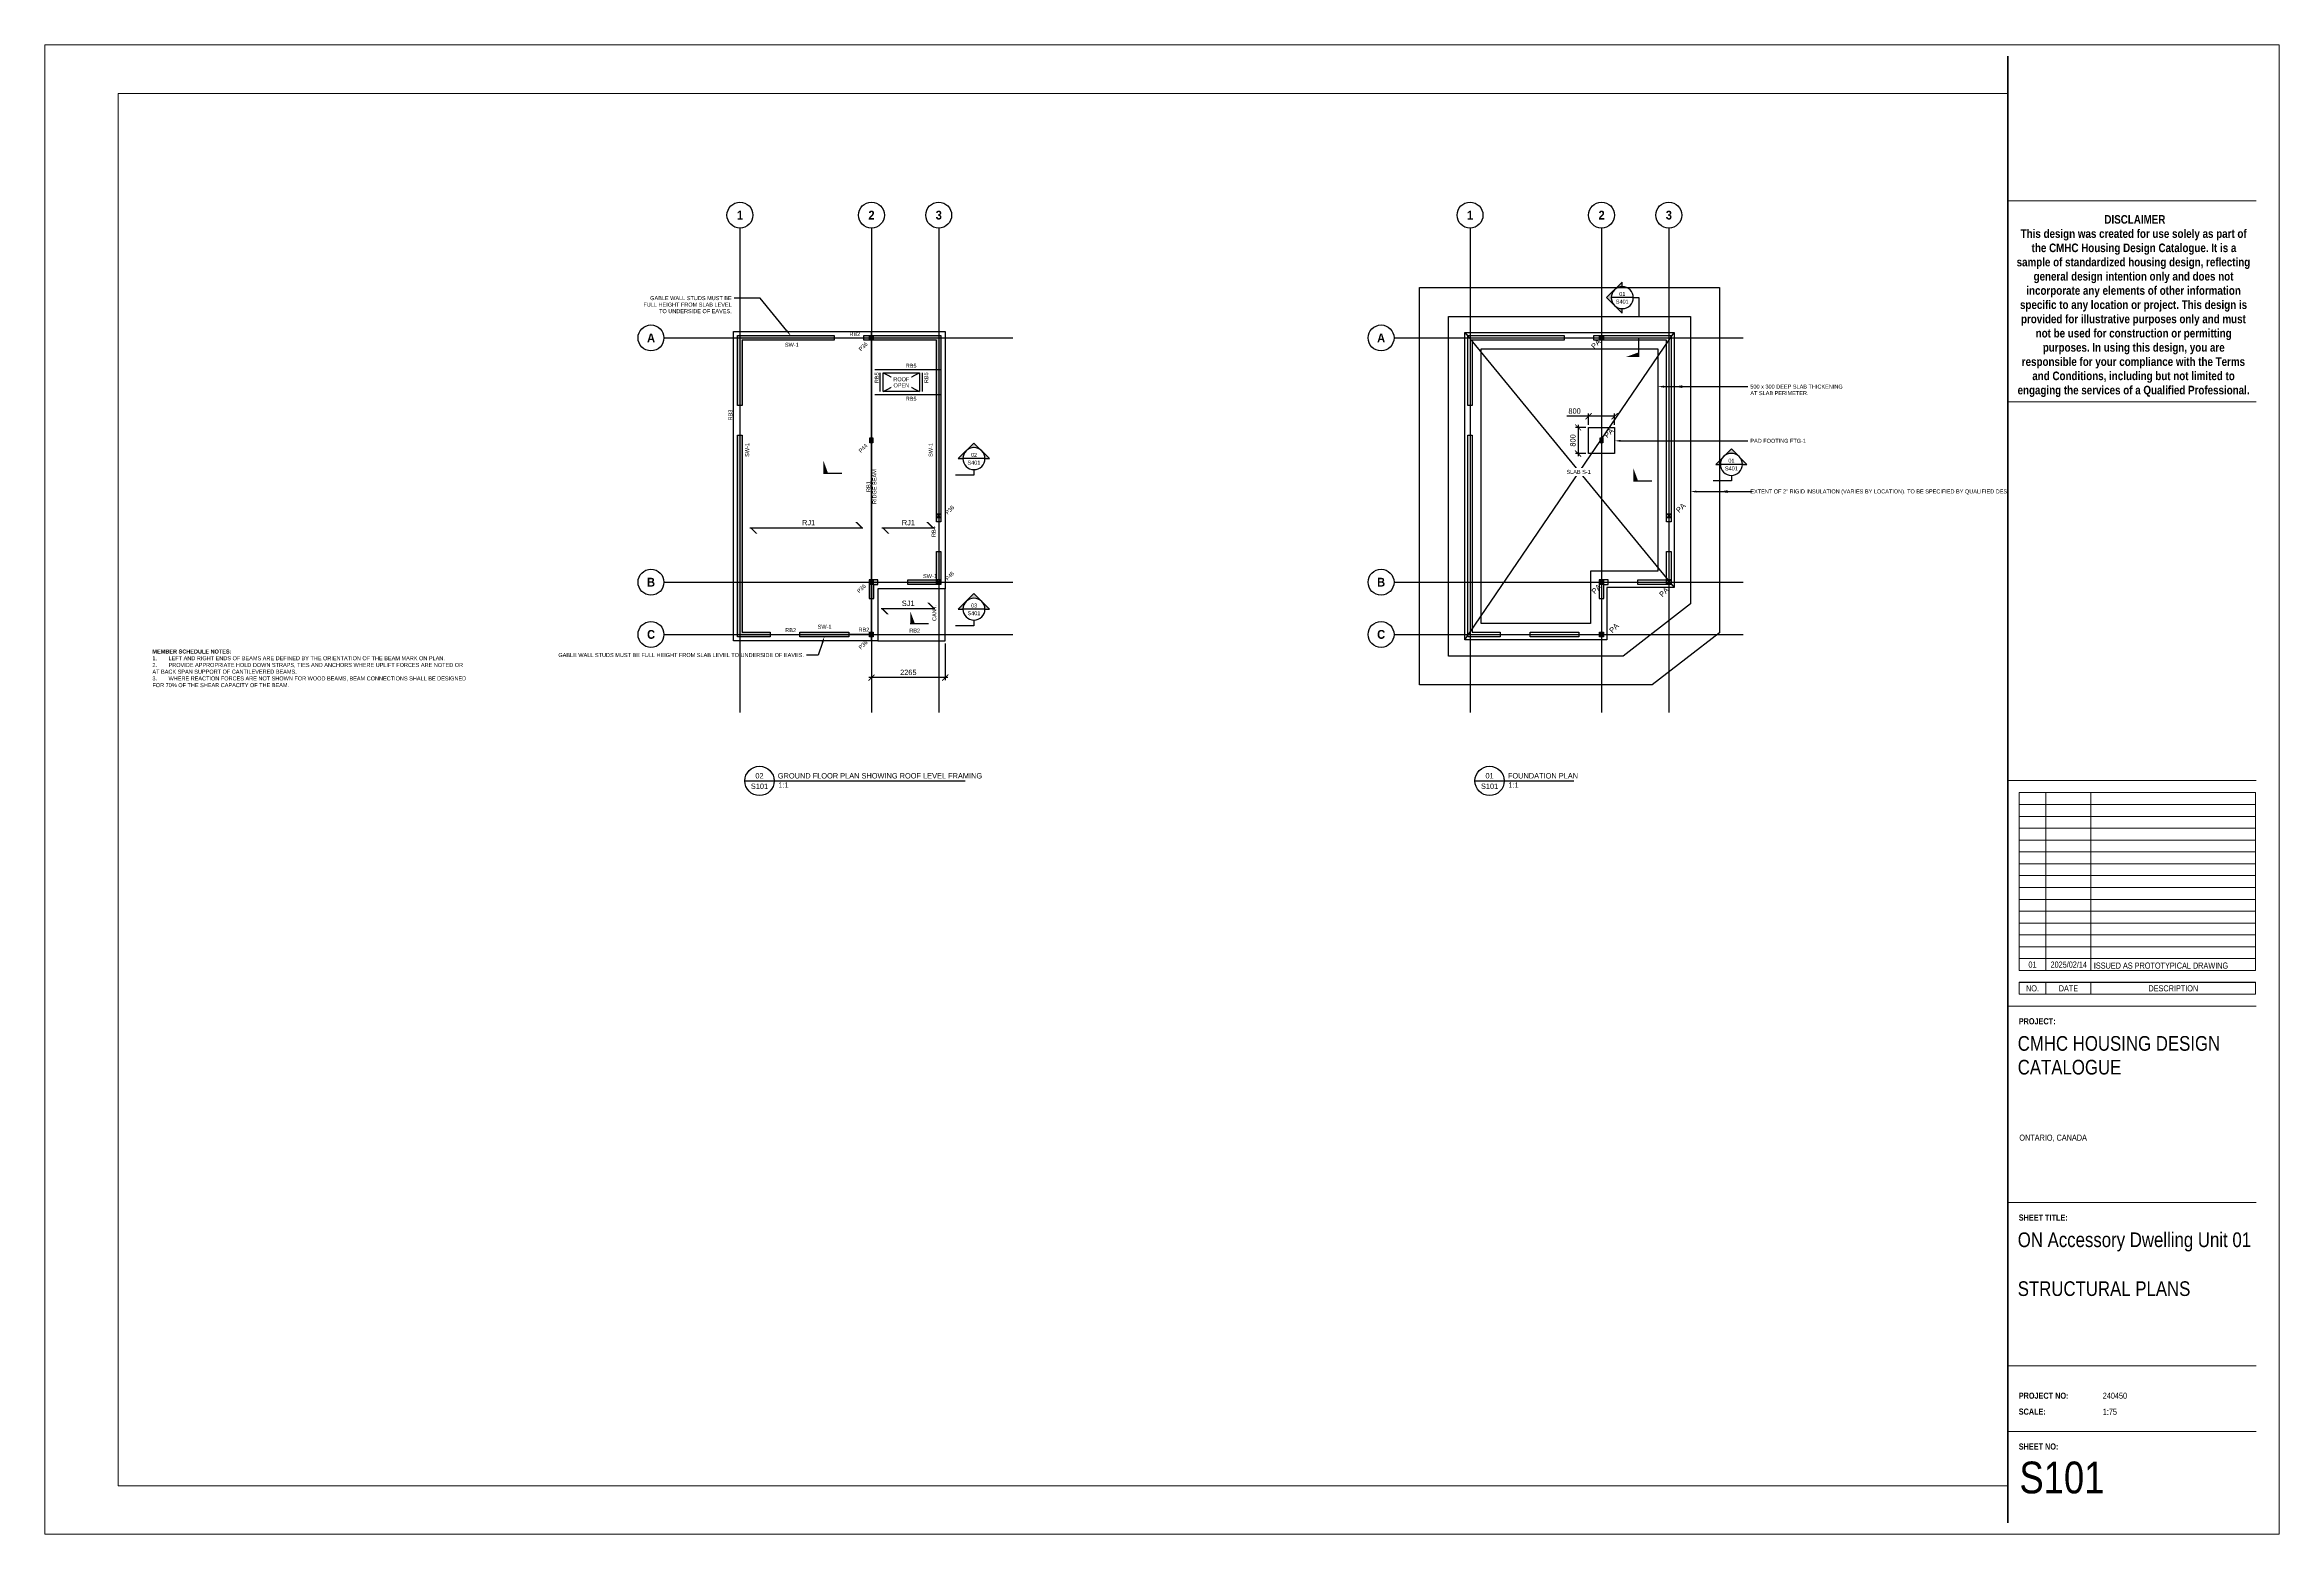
# Paper-space layout 'ADU_01_S-101' of a CAD drawing. Header units: millimetres. Extents: x 0 to 914, y 0 to 610.
# The model-space entities are those that its viewports show. They can reach past a viewport. Long polylines and large blocks are cut down to what shows.
import ezdxf
from ezdxf import colors
from ezdxf.entities.mleader import LeaderData, LeaderLine
from ezdxf.enums import TextEntityAlignment as Align
from ezdxf.math import Vec2, Vec3

# ---------------------------------------------------------------- set-up
doc = ezdxf.new("R2010")
doc.units = ezdxf.units.MM
doc.header["$LTSCALE"] = 10
for name, pattern in [('CENTER', [2, 1.25, -0.25, 0.25, -0.25]), ('CMHC_Center - Large', [18, 9, -3, 3, -3]), ('HIDDEN', [0.375, 0.25, -0.125])]:
    doc.linetypes.add(name, pattern=pattern)
doc.layers.get('DEFPOINTS').update_dxf_attribs({"color": 252})
for name, color, linetype, lineweight in [('CMHC-HousingCatalogueSheet$0$A-DETL-THIN', 151, 'Continuous', 9), ('CMHC-HousingCatalogueSheet$0$G-ANNO-SCHD', 231, 'Continuous', 9), ('CMHC-HousingCatalogueSheet$0$G-ANNO-TTLB', 6, 'Continuous', 18), ('CMHC-HousingCatalogueSheet$0$G-ANNO-TTLB-MEDM', 33, 'Continuous', 35), ('CMHC-HousingCatalogueSheet$0$G-ANNO-TTLB-THIN', 151, 'Continuous', 18), ('G-ANNO-SCHD', 231, 'Continuous', 9), ('G-ANNO-TTLB', 6, 'Continuous', 18)]:
    doc.layers.add(name, color=color, linetype=linetype, lineweight=lineweight)
for name, color, linetype in [('S-ANNO-CROS', 30, 'Continuous'), ('S-ANNO-CROS-ABOV', 30, 'HIDDEN'), ('S-ANNO-DIMS', 231, 'Continuous'), ('S-ANNO-KEYN', 2, 'Continuous'), ('S-ANNO-PATT-MAS', 30, 'Continuous'), ('S-ANNO-PATT-WOOD', 30, 'Continuous'), ('S-ANNO-SYMB', 231, 'Continuous'), ('S-ANNO-TEXT', 2, 'Continuous'), ('S-BEAM-WOOD', 53, 'Continuous'), ('S-COLS-WOOD', 51, 'Continuous'), ('S-FNDN-FTNG', 132, 'Continuous'), ('S-GRID', 1, 'CENTER'), ('S-GRID-IDEN', 2, 'Continuous'), ('S-OTLN-OPNG', 231, 'Continuous'), ('S-WALL-STUD', 51, 'Continuous'), ('S-WALL-STUD-H', 51, 'HIDDEN')]:
    doc.layers.add(name, color=color, linetype=linetype)
doc.layers.add('S-ANNO-XREF-ARCH', color=8, linetype='Continuous', transparency=0.75)
doc.styles.add('Arial Narrow_1', font='ARIALN.TTF', dxfattribs={"height": 13})
doc.styles.add('Arial Narrow_2', font='ARIALN.TTF', dxfattribs={"height": 6})
doc.styles.add('Arial Narrow_3', font='ARIALN.TTF', dxfattribs={"height": 2.5})
doc.styles.add('BB_Large Bold', font='arialbd.ttf', dxfattribs={"width": 0.9, "height": 3.6})
doc.styles.add('BB_Standard', font='arial.ttf', dxfattribs={"width": 0.9, "height": 2.2})
doc.styles.add('BB_Standard 1.65 Text', font='arial.ttf', dxfattribs={"width": 0.9, "height": 1.65})
doc.styles.add('CMHC-HousingCatalogueSheet$0$Arial Narrow_2', font='ARIALN.TTF', dxfattribs={"height": 2.5})
doc.styles.add('CMHC-HousingCatalogueSheet$0$Arial Narrow_B', font='ARIALNB.TTF', dxfattribs={"height": 3.5})
doc.styles.add('CMHC-HousingCatalogueSheet$0$Arial Narrow_B_1', font='ARIALNB.TTF', dxfattribs={"height": 2.5})
doc.dimstyles.new('BB_Standard$0', dxfattribs={"dimscale": 0, "dimtxt": 2.2, "dimasz": 2.5, "dimexe": 1.1, "dimexo": 1.1, "dimgap": 1, "dimtad": 1, "dimdec": 0, "dimrnd": 0.001, "dimzin": 3, "dimdsep": 46, "dimtxsty": 'BB_Standard', "dimblk1": 'ARCHTICK', "dimblk2": 'ARCHTICK', "dimsah": 1, "dimcen": 0.09, "dimdle": 1.1, "dimclrd": 256, "dimclre": 256, "dimclrt": 256, "dimadec": 0, "dimazin": 0, "dimtfac": 1, "dimtdec": 0, "dimtofl": 0, "dimtmove": 0, "dimatfit": 3, "dimfxl": 1, "dimfrac": 2, "dimtolj": 1, "dimtzin": 0, "dimarcsym": 0})

# ---------------------------------------------------------------- blocks, each defined once
blk = doc.blocks.new('CMHC-HousingCatalogueSheet$0$CMHC_Sheet - ARCH D - Standard-1624161-Unnamed')
at = {"layer": 'CMHC-HousingCatalogueSheet$0$A-DETL-THIN'}
for p, q in [((779.04, 183.18), (682.24, 183.18)), ((682.24, 110.41), (682.24, 183.18)), ((693.19, 110.41), (693.19, 183.18)), ((711.66, 110.41), (711.66, 183.18)), ((779.04, 110.41), (779.04, 183.18)), ((779.04, 178.33), (682.24, 178.33)), ((779.04, 173.48), (682.24, 173.48)), ((779.04, 168.63), (682.24, 168.63)), ((779.04, 163.78), (682.24, 163.78)), ((779.04, 158.92), (682.24, 158.92)), ((779.04, 154.07), (682.24, 154.07)), ((779.04, 149.22), (682.24, 149.22)), ((779.04, 144.37), (682.24, 144.37)), ((779.04, 139.52), (682.24, 139.52)), ((779.04, 134.67), (682.24, 134.67)), ((779.04, 129.81), (682.24, 129.81)), ((779.04, 124.96), (682.24, 124.96)), ((779.04, 120.11), (682.24, 120.11)), ((779.04, 115.26), (682.24, 115.26)), ((779.04, 110.41), (682.24, 110.41)), ((693.19, 105.55), (682.24, 105.55)), ((682.24, 100.7), (682.24, 105.55)), ((693.19, 100.7), (682.24, 100.7)), ((711.66, 105.55), (693.19, 105.55)), ((693.19, 100.7), (693.19, 105.55)), ((711.66, 100.7), (693.19, 100.7)), ((779.04, 105.55), (711.66, 105.55)), ((711.66, 100.7), (711.66, 105.55)), ((779.04, 100.7), (711.66, 100.7)), ((779.04, 100.7), (779.04, 105.55))]:
    blk.add_line(p, q, dxfattribs=at)
at = {"layer": 'CMHC-HousingCatalogueSheet$0$G-ANNO-TTLB-MEDM'}
blk.add_line((677.59, 484.51), (677.59, -115.57), dxfattribs=at)
at = {"layer": 'CMHC-HousingCatalogueSheet$0$G-ANNO-TTLB-THIN'}
for p, q in [((788.72, 489.27), (-125.68, 489.27)), ((-125.68, 489.27), (-125.68, -120.33)), ((788.72, -120.33), (788.72, 489.27)), ((779.19, 425.42), (677.59, 425.42)), ((779.19, 343.16), (677.59, 343.16)), ((779.19, 188.15), (677.59, 188.15)), ((779.19, 95.84), (677.59, 95.84)), ((779.19, 15.5), (677.59, 15.5)), ((779.19, -51.44), (677.59, -51.44)), ((677.59, -78.28), (779.19, -78.28)), ((-125.68, -120.33), (788.72, -120.33))]:
    blk.add_line(p, q, dxfattribs=at)
at = {"layer": 'CMHC-HousingCatalogueSheet$0$G-ANNO-SCHD', "char_height": 2.5, "attachment_point": 2, "line_spacing_factor": 0.974696, "style": 'CMHC-HousingCatalogueSheet$0$Arial Narrow_2'}
for s, insert, width in [('NO.', (687.72, 104.35), 6.1098), ('DATE', (702.43, 104.35), 9.2108), ('DESCRIPTION', (745.35, 104.35), 23.5489)]:
    blk.add_mtext(s, dxfattribs=dict(at, insert=insert, width=width))
at = {"layer": 'CMHC-HousingCatalogueSheet$0$G-ANNO-TTLB', "lineweight": 9, "attachment_point": 1}
for s, insert, char_height, width, style in [('This design was created for use solely as part of ', (682.89, 413.71), 3.5, 114.962, 'CMHC-HousingCatalogueSheet$0$Arial Narrow_B'), ('DISCLAIMER', (717.15, 419.53), 3.5, 30.5443, 'CMHC-HousingCatalogueSheet$0$Arial Narrow_B'), ('the CMHC Housing Design Catalogue. It is a ', (687.39, 407.89), 3.5, 104.1392, 'CMHC-HousingCatalogueSheet$0$Arial Narrow_B'), ('sample of standardized housing design, reflecting ', (681.23, 402.07), 3.5, 118.7299, 'CMHC-HousingCatalogueSheet$0$Arial Narrow_B'), ('general design intention only and does not ', (688.18, 396.25), 3.5, 102.135, 'CMHC-HousingCatalogueSheet$0$Arial Narrow_B'), ('specific to any location or project. This design is ', (682.62, 384.61), 3.5, 115.6033, 'CMHC-HousingCatalogueSheet$0$Arial Narrow_B'), ('incorporate any elements of other information ', (685.2, 390.43), 3.5, 109.3502, 'CMHC-HousingCatalogueSheet$0$Arial Narrow_B'), ('provided for illustrative purposes only and must ', (683.02, 378.79), 3.5, 114.6413, 'CMHC-HousingCatalogueSheet$0$Arial Narrow_B'), ('not be used for construction or permitting ', (689.04, 372.96), 3.5, 100.1308, 'CMHC-HousingCatalogueSheet$0$Arial Narrow_B'), ('purposes. In using this design, you are ', (691.95, 367.14), 3.5, 93.0759, 'CMHC-HousingCatalogueSheet$0$Arial Narrow_B'), ('responsible for your compliance with the Terms ', (683.35, 361.32), 3.5, 113.8396, 'CMHC-HousingCatalogueSheet$0$Arial Narrow_B'), ('engaging the services of a Qualified Professional.', (681.63, 349.68), 3.5, 116.6455, 'CMHC-HousingCatalogueSheet$0$Arial Narrow_B'), ('and Conditions, including but not limited to  ', (687.65, 355.5), 3.5, 104.8607, 'CMHC-HousingCatalogueSheet$0$Arial Narrow_B'), ('PROJECT:', (682.1, 90.88), 2.5, 17.557, 'CMHC-HousingCatalogueSheet$0$Arial Narrow_B_1'), ('SHEET TITLE:', (682.1, 10.54), 2.5, 23.4894, 'CMHC-HousingCatalogueSheet$0$Arial Narrow_B_1'), ('PROJECT NO:', (682.1, -62.36), 2.5, 23.73, 'CMHC-HousingCatalogueSheet$0$Arial Narrow_B_1'), ('SCALE:', (682.1, -68.87), 2.5, 12.9072, 'CMHC-HousingCatalogueSheet$0$Arial Narrow_B_1'), ('SHEET NO:', (682.1, -83.16), 2.5, 18.9198, 'CMHC-HousingCatalogueSheet$0$Arial Narrow_B_1')]:
    blk.add_mtext(s, dxfattribs=dict(at, insert=insert, char_height=char_height, width=width, style=style))
blk = doc.blocks.new('CMHC-HousingCatalogueSheet')
at = {"layer": 'CMHC-HousingCatalogueSheet$0$A-DETL-THIN'}
for p, q in [((904.72, 303.52), (807.93, 303.52)), ((807.93, 230.74), (807.93, 303.52)), ((818.88, 230.74), (818.88, 303.52)), ((837.34, 230.74), (837.34, 303.52)), ((904.72, 230.74), (904.72, 303.52)), ((904.72, 298.66), (807.93, 298.66)), ((904.72, 293.81), (807.93, 293.81)), ((904.72, 288.96), (807.93, 288.96)), ((904.72, 284.11), (807.93, 284.11)), ((904.72, 279.26), (807.93, 279.26)), ((904.72, 274.41), (807.93, 274.41)), ((904.72, 269.55), (807.93, 269.55)), ((904.72, 264.7), (807.93, 264.7)), ((904.72, 259.85), (807.93, 259.85)), ((904.72, 255), (807.93, 255)), ((904.72, 250.15), (807.93, 250.15)), ((904.72, 245.29), (807.93, 245.29)), ((904.72, 240.44), (807.93, 240.44)), ((904.72, 235.59), (807.93, 235.59)), ((904.72, 230.74), (807.93, 230.74)), ((818.88, 225.89), (807.93, 225.89)), ((807.93, 221.04), (807.93, 225.89)), ((818.88, 221.04), (807.93, 221.04)), ((837.34, 225.89), (818.88, 225.89)), ((818.88, 221.04), (818.88, 225.89)), ((837.34, 221.04), (818.88, 221.04)), ((904.72, 225.89), (837.34, 225.89)), ((837.34, 221.04), (837.34, 225.89)), ((904.72, 221.04), (837.34, 221.04)), ((904.72, 221.04), (904.72, 225.89))]:
    blk.add_line(p, q, dxfattribs=at)
at = {"layer": 'CMHC-HousingCatalogueSheet$0$G-ANNO-TTLB', "lineweight": 9}
blk.add_blockref('CMHC-HousingCatalogueSheet$0$CMHC_Sheet - ARCH D - Standard-1624161-Unnamed', (125.68, 120.33), dxfattribs=at)
at = {"layer": 'CMHC-HousingCatalogueSheet$0$G-ANNO-SCHD', "char_height": 2.5, "attachment_point": 2, "line_spacing_factor": 0.974696, "style": 'CMHC-HousingCatalogueSheet$0$Arial Narrow_2'}
for s, insert, width in [('NO.', (813.4, 224.68), 6.1098), ('DATE', (828.11, 224.68), 9.2108), ('DESCRIPTION', (871.03, 224.68), 23.5489)]:
    blk.add_mtext(s, dxfattribs=dict(at, insert=insert, width=width))
blk = doc.blocks.new('*U30')
at = {"layer": 'S-ANNO-SYMB', "color": 0}
blk.add_circle((0, 0), 5.3, dxfattribs=at)
at = {"layer": 'S-GRID-IDEN', "style": 'BB_Large Bold', "width": 0.9, "flags": 8}
blk.add_attdef('GRID', text='', height=3.6, dxfattribs=at).set_placement((0.03, -1.79), align=Align.CENTER)
blk = doc.blocks.new('*U31')
at = {"layer": 'S-ANNO-SYMB', "color": 0}
blk.add_circle((0, 0), 5.3, dxfattribs=at)
at = {"layer": 'S-GRID-IDEN', "style": 'BB_Large Bold', "width": 0.9, "flags": 8}
blk.add_attdef('GRID', text='', height=3.6, dxfattribs=at).set_placement((0.03, -1.79), align=Align.CENTER)
blk = doc.blocks.new('*U32')
at = {"layer": 'S-ANNO-SYMB', "color": 0}
blk.add_circle((0, 0), 5.3, dxfattribs=at)
at = {"layer": 'S-GRID-IDEN', "style": 'BB_Large Bold', "width": 0.9, "flags": 8}
blk.add_attdef('GRID', text='', height=3.6, dxfattribs=at).set_placement((0.03, -1.79), align=Align.CENTER)
blk = doc.blocks.new('*U33')
at = {"layer": 'S-ANNO-SYMB', "color": 0}
blk.add_circle((0, 0), 5.3, dxfattribs=at)
at = {"layer": 'S-GRID-IDEN', "style": 'BB_Large Bold', "width": 0.9, "flags": 8}
blk.add_attdef('GRID', text='', height=3.6, dxfattribs=at).set_placement((0.03, -1.79), align=Align.CENTER)
blk = doc.blocks.new('*U34')
at = {"layer": 'S-ANNO-SYMB', "color": 0}
blk.add_circle((0, 0), 5.3, dxfattribs=at)
at = {"layer": 'S-GRID-IDEN', "style": 'BB_Large Bold', "width": 0.9, "flags": 8}
blk.add_attdef('GRID', text='', height=3.6, dxfattribs=at).set_placement((0.03, -1.79), align=Align.CENTER)
blk = doc.blocks.new('*U26')
at = {"layer": 'S-ANNO-SYMB', "color": 0}
blk.add_line((6, 0), (34.48, 0), dxfattribs=at)
blk.add_lwpolyline([(-6, 0), (6, 0)], dxfattribs=at)
blk.add_circle((0, 0), 6, dxfattribs=at)
at = {"layer": 'S-ANNO-TEXT', "insert": (7.7, -0.6), "char_height": 2.2, "attachment_point": 1, "style": 'BB_Standard'}
blk.add_mtext('1:1', dxfattribs=at)
at = {"layer": 'S-ANNO-TEXT', "style": 'BB_Standard', "width": 0.9}
for tag, p in [('NN', (0, 1)), ('S-NNN', (0, -3.29))]:
    blk.add_attdef(tag, text='', height=2.2, dxfattribs=at).set_placement(p, align=Align.CENTER)
blk.add_attdef('DRAWINGBLOCKTITLE', (7.5, 1), '', height=2.2, dxfattribs=at)
blk = doc.blocks.new('*U35')
at = {"layer": 'S-ANNO-SYMB', "color": 0}
blk.add_line((6, 0), (84.1, 0), dxfattribs=at)
blk.add_lwpolyline([(-6, 0), (6, 0)], dxfattribs=at)
blk.add_circle((0, 0), 6, dxfattribs=at)
at = {"layer": 'S-ANNO-TEXT', "insert": (7.7, -0.6), "char_height": 2.2, "attachment_point": 1, "style": 'BB_Standard'}
blk.add_mtext('1:1', dxfattribs=at)
at = {"layer": 'S-ANNO-TEXT', "style": 'BB_Standard', "width": 0.9}
for tag, p in [('NN', (0, 1)), ('S-NNN', (0, -3.29))]:
    blk.add_attdef(tag, text='', height=2.2, dxfattribs=at).set_placement(p, align=Align.CENTER)
blk.add_attdef('DRAWINGBLOCKTITLE', (7.5, 1), '', height=2.2, dxfattribs=at)
blk = doc.blocks.new('*U36')
at = {"layer": 'S-ANNO-SYMB', "color": 0}
blk.add_circle((0, 0), 5.3, dxfattribs=at)
at = {"layer": 'S-GRID-IDEN', "style": 'BB_Large Bold', "width": 0.9, "flags": 8}
blk.add_attdef('GRID', text='', height=3.6, dxfattribs=at).set_placement((0.03, -1.79), align=Align.CENTER)
blk = doc.blocks.new('(4)38X89')
at = {"layer": 'S-ANNO-PATT-WOOD'}
for p, q in [((76, 44.5), (-76, -44.5)), ((-76, 44.5), (76, -44.5))]:
    blk.add_line(p, q, dxfattribs=at)
at = {"layer": 'S-COLS-WOOD'}
blk.add_lwpolyline([(-76, 44.5), (76, 44.5), (76, -44.5), (-76, -44.5)], close=True, dxfattribs=at)
blk = doc.blocks.new('(3)38X140')
at = {"layer": 'S-ANNO-PATT-WOOD'}
for p, q in [((-70, -57), (70, 57)), ((70, -57), (-70, 57))]:
    blk.add_line(p, q, dxfattribs=at)
at = {"layer": 'S-COLS-WOOD'}
blk.add_lwpolyline([(-70, -57), (-70, 57), (70, 57), (70, -57)], close=True, dxfattribs=at)
blk = doc.blocks.new('(4)38X140')
at = {"layer": 'S-ANNO-PATT-WOOD'}
for p, q in [((-70, 76), (70, -76)), ((-70, -76), (70, 76))]:
    blk.add_line(p, q, dxfattribs=at)
at = {"layer": 'S-COLS-WOOD'}
blk.add_lwpolyline([(-70, 76), (70, 76), (70, -76), (-70, -76)], close=True, dxfattribs=at)
blk = doc.blocks.new('*U42')
at = {"layer": 'S-ANNO-SYMB'}
h = blk.add_hatch(color=0, dxfattribs=at)
h.dxf.hatch_style = 1
h.paths.add_polyline_path([(0, 8.5), (0, 6, -0.198912), (4.2, 4.2)])
h.paths.add_polyline_path([(4.2, 4.2, -0.414214), (4.2, -4.2), (8.5, 0)])
h.paths.add_polyline_path([(4.2, -4.2, -0.198912), (0, -6), (0, -8.5)])
at = {"layer": 'S-ANNO-SYMB', "color": 0}
for p, q in [((-6, 0), (-9, 0)), ((-9, 0), (-9, -10)), ((-9, -32.3), (-9, -22.3))]:
    blk.add_line(p, q, dxfattribs=at)
for points in [[(-6, 0), (6, 0)], [(0, 6), (0, 8.5), (8.5, 0), (0, -8.5), (0, -6)]]:
    blk.add_lwpolyline(points, dxfattribs=at)
blk.add_circle((0, 0), 6, dxfattribs=at)
blk.add_solid([(-9, -32.3), (-9, -29.8), (-2.3, -32.3)], dxfattribs=at)
at = {"layer": 'S-ANNO-TEXT', "style": 'BB_Standard', "width": 0.9}
for tag, p in [('NN', (0, 0.9)), ('S-NNN', (0, -3.3))]:
    blk.add_attdef(tag, text='', height=2.2, dxfattribs=at).set_placement(p, align=Align.CENTER)
blk = doc.blocks.new('*U41')
at = {"layer": 'S-ANNO-SYMB', "color": 0}
blk.add_line((-12.95, 0), (9.13, 0), dxfattribs=at)
for points in [[(-12.95, 0), (-12.15, 0), (-10.55, -2.4), (-9.75, -2.4)], [(5.93, 2.4), (6.73, 2.4), (8.33, 0), (9.13, 0)]]:
    blk.add_solid(points, dxfattribs=at)
at = {"layer": 'S-ANNO-KEYN', "style": 'BB_Standard', "width": 0.9}
for tag, p in [('MARK', (-4.44, 1)), ('REINFORCING', (-10.76, -3))]:
    blk.add_attdef(tag, p, '', height=2.2, dxfattribs=at)
blk = doc.blocks.new('*U40')
at = {"layer": 'S-ANNO-SYMB', "color": 0}
blk.add_line((-12.64, 0), (8.66, 0), dxfattribs=at)
for points in [[(-12.64, 0), (-11.84, 0), (-10.24, -2.4), (-9.44, -2.4)], [(5.46, 2.4), (6.26, 2.4), (7.86, 0), (8.66, 0)]]:
    blk.add_solid(points, dxfattribs=at)
at = {"layer": 'S-ANNO-KEYN', "style": 'BB_Standard', "width": 0.9}
for tag, p in [('MARK', (-4.44, 1)), ('REINFORCING', (-10.76, -3))]:
    blk.add_attdef(tag, p, '', height=2.2, dxfattribs=at)
blk = doc.blocks.new('*U39')
at = {"layer": 'S-ANNO-SYMB', "color": 0}
blk.add_line((-25.83, 0), (20.45, 0), dxfattribs=at)
for points in [[(-25.83, 0), (-25.03, 0), (-23.43, -2.4), (-22.63, -2.4)], [(17.25, 2.4), (18.05, 2.4), (19.65, 0), (20.45, 0)]]:
    blk.add_solid(points, dxfattribs=at)
at = {"layer": 'S-ANNO-KEYN', "style": 'BB_Standard', "width": 0.9}
for tag, p in [('MARK', (-4.44, 1)), ('REINFORCING', (-10.76, -3))]:
    blk.add_attdef(tag, p, '', height=2.2, dxfattribs=at)
blk = doc.blocks.new('*U47')
at = {"layer": 'S-ANNO-SYMB'}
h = blk.add_hatch(color=0, dxfattribs=at)
h.dxf.hatch_style = 1
h.paths.add_polyline_path([(-8.5, 0), (-6, 0, -0.198912), (-4.2, 4.2)])
h.paths.add_polyline_path([(-4.2, 4.2, -0.414214), (4.2, 4.2), (0, 8.5)])
h.paths.add_polyline_path([(4.2, 4.2, -0.198912), (6, 0), (8.5, 0)])
at = {"layer": 'S-ANNO-SYMB', "color": 0}
for p, q in [((0, -6), (0, -9)), ((0, -9), (10, -9)), ((82.1, -7.9), (72.1, -7.9))]:
    blk.add_line(p, q, dxfattribs=at)
for points in [[(-6, 0), (-8.5, 0), (0, 8.5), (8.5, 0), (6, 0)], [(-6, 0), (6, 0)]]:
    blk.add_lwpolyline(points, dxfattribs=at)
blk.add_circle((0, 0), 6, dxfattribs=at)
blk.add_solid([(82.1, -7.9), (79.6, -7.9), (82.1, -1.2)], dxfattribs=at)
at = {"layer": 'S-ANNO-TEXT', "style": 'BB_Standard', "width": 0.9}
for tag, p in [('NN', (0, 0.9)), ('S-NNN', (0, -3.3))]:
    blk.add_attdef(tag, text='', height=2.2, dxfattribs=at).set_placement(p, align=Align.CENTER)
blk = doc.blocks.new('ADU_01 - GROUND FLOOR ABOVE')
at = {"layer": 'S-WALL-STUD-H', "transparency": 33554687}
for points in [[(70, -2070), (-70, -2070), (-70, 70), (2887, 70), (2887, -70), (70, -70), (70, -2070)], [(928, -9030), (928, -9170), (-70, -9170), (-70, -2984), (70, -2984), (70, -9030), (928, -9030)], [(6030, -6556), (6170, -6556), (6170, -7567), (5150, -7567), (5150, -7427), (6030, -7427), (6030, -6556)], [(4105, -7567), (4235, -7567), (4235, -7427), (3965, -7427), (3965, -7997), (4105, -7997), (4105, -7567)]]:
    blk.add_lwpolyline(points, dxfattribs=at)
for points in [[(6170, -5641), (6030, -5641), (6030, -70), (3802, -70), (3802, 70), (6170, 70)], [(1842, -9030), (3340, -9030), (3340, -9170), (1842, -9170)]]:
    blk.add_lwpolyline(points, close=True, dxfattribs=at)
blk = doc.blocks.new('*U29')
at = {"layer": 'S-ANNO-SYMB'}
h = blk.add_hatch(color=0, dxfattribs=at)
h.dxf.hatch_style = 1
h.paths.add_polyline_path([(-8.5, 0), (-6, 0, -0.198912), (-4.2, 4.2)])
h.paths.add_polyline_path([(-4.2, 4.2, -0.414214), (4.2, 4.2), (0, 8.5)])
h.paths.add_polyline_path([(4.2, 4.2, -0.198912), (6, 0), (8.5, 0)])
at = {"layer": 'S-ANNO-SYMB', "color": 0}
for p, q in [((0, -6), (0, -9)), ((0, -9), (10, -9)), ((53.4, -9), (43.4, -9))]:
    blk.add_line(p, q, dxfattribs=at)
for points in [[(-6, 0), (-8.5, 0), (0, 8.5), (8.5, 0), (6, 0)], [(-6, 0), (6, 0)]]:
    blk.add_lwpolyline(points, dxfattribs=at)
blk.add_circle((0, 0), 6, dxfattribs=at)
blk.add_solid([(53.4, -9), (50.9, -9), (53.4, -2.3)], dxfattribs=at)
at = {"layer": 'S-ANNO-TEXT', "style": 'BB_Standard', "width": 0.9}
for tag, p in [('NN', (0, 0.9)), ('S-NNN', (0, -3.3))]:
    blk.add_attdef(tag, text='', height=2.2, dxfattribs=at).set_placement(p, align=Align.CENTER)
blk = doc.blocks.new('_ArchTick')
at = {"color": 0, "linetype": 'ByBlock', "const_width": 0.15}
blk.add_lwpolyline([(-0.5, -0.5), (0.5, 0.5)], dxfattribs=at)
blk = doc.blocks.new('*D44')
at = {"layer": 'DEFPOINTS', "color": 0, "transparency": 16777216}
for p in [(48929, 34331), (48129, 33988), (48929, 33988)]:
    blk.add_point(p, dxfattribs=at)
at = {"layer": 'S-ANNO-DIMS', "lineweight": -2, "transparency": 16777216}
for p, q in [((48129, 34331), (47463, 34331)), ((48929, 34331), (48046, 34331)), ((48129, 34071), (48129, 34413)), ((48929, 34071), (48929, 34413))]:
    blk.add_line(p, q, dxfattribs=at)
at = {"layer": 'S-ANNO-DIMS', "lineweight": -2, "transparency": 16777216, "xscale": 187.5, "yscale": 187.5, "zscale": 187.5, "rotation": 180}
blk.add_blockref('_ArchTick', (48129, 34331), dxfattribs=at)
at = {"layer": 'S-ANNO-DIMS', "lineweight": -2, "transparency": 16777216, "xscale": 187.5, "yscale": 187.5, "zscale": 187.5}
blk.add_blockref('_ArchTick', (48929, 34331), dxfattribs=at)
at = {"layer": 'S-ANNO-DIMS', "transparency": 16777216, "insert": (47702, 34490), "char_height": 165, "attachment_point": 5, "style": 'BB_Standard'}
blk.add_mtext('\\A1;800', dxfattribs=at)
blk = doc.blocks.new('*D46')
at = {"layer": 'DEFPOINTS', "color": 0, "transparency": 16777216}
for p in [(48129, 33988), (47809, 33188), (48129, 33188)]:
    blk.add_point(p, dxfattribs=at)
at = {"layer": 'S-ANNO-DIMS', "lineweight": -2, "transparency": 16777216}
for p, q in [((48046, 33988), (47727, 33988)), ((47809, 34071), (47809, 33106)), ((48046, 33188), (47727, 33188))]:
    blk.add_line(p, q, dxfattribs=at)
at = {"layer": 'S-ANNO-DIMS', "lineweight": -2, "transparency": 16777216, "xscale": 187.5, "yscale": 187.5, "zscale": 187.5}
for p, rotation in [((47809, 33988), 90), ((47809, 33188), 270)]:
    blk.add_blockref('_ArchTick', p, dxfattribs=dict(at, rotation=rotation))
at = {"layer": 'S-ANNO-DIMS', "transparency": 16777216, "insert": (47650, 33588), "char_height": 165, "attachment_point": 5, "rotation": 90, "style": 'BB_Standard'}
blk.add_mtext('\\A1;800', dxfattribs=at)
blk = doc.blocks.new('*D99')
at = {"layer": 'DEFPOINTS', "color": 0, "transparency": 16777216}
for p in [(26123, 27472), (28387, 27434), (26123, 26310)]:
    blk.add_point(p, dxfattribs=at)
at = {"layer": 'S-WALL-STUD', "lineweight": -2, "transparency": 16777216}
for p, q in [((26123, 27390), (26123, 26227)), ((28387, 27352), (28387, 26227)), ((28470, 26310), (26040, 26310))]:
    blk.add_line(p, q, dxfattribs=at)
at = {"layer": 'S-WALL-STUD', "lineweight": -2, "transparency": 16777216, "xscale": 187.5, "yscale": 187.5, "zscale": 187.5, "rotation": 180}
blk.add_blockref('_ArchTick', (26123, 26310), dxfattribs=at)
at = {"layer": 'S-WALL-STUD', "lineweight": -2, "transparency": 16777216, "xscale": 187.5, "yscale": 187.5, "zscale": 187.5}
blk.add_blockref('_ArchTick', (28387, 26310), dxfattribs=at)
at = {"layer": 'S-WALL-STUD', "transparency": 16777216, "insert": (27255, 26469), "char_height": 165, "attachment_point": 5, "style": 'BB_Standard'}
blk.add_mtext('\\A1;2265', dxfattribs=at)
blk = doc.blocks.new('*U100')
at = {"layer": 'S-ANNO-SYMB'}
h = blk.add_hatch(color=0, dxfattribs=at)
h.dxf.hatch_style = 1
h.paths.add_polyline_path([(-8.5, 0), (-6, 0, -0.198912), (-4.2, 4.2)])
h.paths.add_polyline_path([(-4.2, 4.2, -0.414214), (4.2, 4.2), (0, 8.5)])
h.paths.add_polyline_path([(4.2, 4.2, -0.198912), (6, 0), (8.5, 0)])
at = {"layer": 'S-ANNO-SYMB', "color": 0}
for p, q in [((0, -6), (0, -9)), ((0, -9), (10, -9)), ((34.7, -7.9), (24.7, -7.9))]:
    blk.add_line(p, q, dxfattribs=at)
for points in [[(-6, 0), (-8.5, 0), (0, 8.5), (8.5, 0), (6, 0)], [(-6, 0), (6, 0)]]:
    blk.add_lwpolyline(points, dxfattribs=at)
blk.add_circle((0, 0), 6, dxfattribs=at)
blk.add_solid([(34.7, -7.9), (32.2, -7.9), (34.7, -1.2)], dxfattribs=at)
at = {"layer": 'S-ANNO-TEXT', "style": 'BB_Standard', "width": 0.9}
for tag, p in [('NN', (0, 0.9)), ('S-NNN', (0, -3.3))]:
    blk.add_attdef(tag, text='', height=2.2, dxfattribs=at).set_placement(p, align=Align.CENTER)

msp = doc.modelspace()

# ---------------------------------------------------------------- hatches: boundary and pattern name
at = {"layer": 'S-ANNO-PATT-MAS'}
h = msp.add_hatch(dxfattribs=at)
h.set_pattern_fill('ANSI31', color=256, angle=45, style=0)
h.set_pattern_definition([(75, (44571.26, 4069.32), (114.27025, 114.27025), [100, -1392.8203]), (105, (44597.14, 4165.91), (114.27025, 114.27025), [100, -2485.641]), (135, (44571.26, 4262.5), (114.27025, 114.27025), [100, -646.4102]), (165, (44500.55, 4333.22), (114.27025, 114.27025), [100, -2485.641]), (195, (44403.96, 4359.1), (114.27025, 114.27025), [100, -1392.8203]), (195, (44307.365, 4333.215), (114.27025, 114.27025), [100, -1392.8203]), (165, (44210.77, 4307.33), (114.27025, 114.27025), [100, -2485.641]), (135, (44114.18, 4333.22), (114.27025, 114.27025), [100, -646.4102]), (105, (44043.47, 4403.93), (114.27025, 114.27025), [100, -2485.641]), (75, (44017.59, 4500.52), (114.27025, 114.27025), [100, -1392.8203]), (105, (44069.35, 4693.7), (114.27025, 114.27025), [100, -2485.641]), (165, (43972.76, 4861.01), (114.27025, 114.27025), [100, -2485.641]), (165, (43682.98, 4835.13), (114.27025, 114.27025), [100, -2485.641]), (105, (43515.68, 4931.72), (114.27025, 114.27025), [100, -2485.641]), (105, (43541.56, 5221.5), (114.27025, 114.27025), [100, -2485.641]), (165, (43444.97, 5388.8), (114.27025, 114.27025), [100, -2485.641]), (165, (43155.19, 5362.92), (114.27025, 114.27025), [100, -2485.641]), (105, (42987.89, 5459.51), (114.27025, 114.27025), [100, -2485.641])])
h.paths.add_polyline_path([(28117, 36664.4), (28117, 31332), (28257, 31332), (28257, 36804.4), (26179.5, 36804.4), (26179.5, 36664.4)])
h.paths.add_polyline_path([(25888.7, 36804.4), (25888.7, 36664.4), (26065.5, 36664.4), (26065.5, 36804.4)])
h.paths.add_polyline_path([(28257, 31093), (28257, 31218), (28117, 31218), (28117, 31093)])
h.paths.add_polyline_path([(28257, 30178.6), (28117, 30178.6), (28117, 29319), (28257, 29319)])
h.paths.add_polyline_path([(27236.9, 29307), (27236.9, 29167), (28117, 29167), (28117, 29307)])
h.paths.add_polyline_path([(26192.5, 29167), (26322.5, 29167), (26322.5, 29307), (26179.5, 29307), (26179.5, 29167), (26065.5, 29167), (26065.5, 29307), (26052.5, 29307), (26052.5, 28737), (26192.5, 28737)])
h.paths.add_polyline_path([(23929.2, 27704.4), (23929.2, 27564.4), (25426.9, 27564.4), (25426.9, 27704.4)])
h.paths.add_polyline_path([(22157, 27704.4), (22157, 33750.4), (22017, 33750.4), (22017, 27564.4), (23014.8, 27564.4), (23014.8, 27704.4)])
h.paths.add_polyline_path([(22017, 34664.8), (22157, 34664.8), (22157, 36664.4), (24974.3, 36664.4), (24974.3, 36804.4), (22017, 36804.4)])

# ---------------------------------------------------------------- linework, layer by layer
at = {"layer": 'S-ANNO-CROS'}
for p, q in [((26486.4, 35659.1), (27594.4, 35085.7)), ((26486.4, 35085.7), (27594.4, 35659.1))]:
    msp.add_line(p, q, dxfattribs=at)
at = {"layer": 'S-ANNO-CROS-ABOV'}
for p, q in [((44331.2, 36896.4), (50755.2, 29075)), ((44331.2, 27472.4), (50755.2, 36896.4))]:
    msp.add_line(p, q, dxfattribs=at)
msp.add_lwpolyline([(26322.5, 27434.4), (28387, 27434.4), (28387, 29037)], dxfattribs=at)
at = {"layer": 'S-ANNO-XREF-ARCH', "color": 1, "linetype": 'CMHC_Center - Large'}
msp.add_line((20007, 29237), (30417.2, 29237), dxfattribs=at)
at = {"layer": 'S-BEAM-WOOD'}
for p, q in [((24974.3, 36734.4), (25888.7, 36734.4)), ((26122.5, 27472.4), (26122.5, 36934.4)), ((26386.4, 35085.7), (26386.4, 35659.1)), ((27694.4, 35085.7), (27694.4, 35659.1)), ((22087, 34664.8), (22087, 33750.4)), ((28187, 31332), (28187, 27484.2)), ((23014.8, 27634.4), (23929.2, 27634.4)), ((26122.5, 27634.4), (25426.9, 27634.4)), ((26122.5, 27634.4), (28087, 27634.4))]:
    msp.add_line(p, q, dxfattribs=at)
at = {"layer": 'S-FNDN-FTNG'}
msp.add_lwpolyline([(50755.2, 29075), (48690.7, 29075), (48690.7, 27472.4), (44331.2, 27472.4), (44331.2, 36896.4), (50755.2, 36896.4)], close=True, dxfattribs=at)
at = {"layer": 'S-FNDN-FTNG', "linetype": 'HIDDEN'}
for points in [[(50255.2, 29575), (48190.7, 29575), (48190.7, 27972.4), (44831.2, 27972.4), (44831.2, 36396.4), (50255.2, 36396.4)], [(48128.7, 33988.3), (48928.7, 33988.3), (48928.7, 33188.3), (48128.7, 33188.3)]]:
    msp.add_lwpolyline(points, close=True, dxfattribs=at)
at = {"layer": 'S-GRID'}
for p, q in [((22087, 40106.6), (22087, 25240.4)), ((26122.5, 40106.6), (26122.5, 25240.4)), ((28187, 40106.6), (28187, 25240.4)), ((44493.2, 40106.6), (44493.2, 25240.4)), ((48528.7, 40106.6), (48528.7, 25240.4)), ((50593.2, 40106.6), (50593.2, 25240.4)), ((19754.1, 36734.4), (30466, 36734.4)), ((42160.2, 36734.4), (52872.1, 36734.4)), ((19754.1, 29237), (30466, 29237)), ((42160.2, 29237), (52872.1, 29237)), ((19754.1, 27634.4), (30466, 27634.4)), ((42160.2, 27634.4), (52872.1, 27634.4))]:
    msp.add_line(p, q, dxfattribs=at)
at = {"layer": 'S-WALL-STUD'}
for points in [[(22157, 34664.8), (22017, 34664.8), (22017, 36804.4), (24974.3, 36804.4), (24974.3, 36664.4), (22157, 36664.4), (22157, 34664.8)], [(23014.8, 27704.4), (23014.8, 27564.4), (22017, 27564.4), (22017, 33750.4), (22157, 33750.4), (22157, 27704.4), (23014.8, 27704.4)], [(28117, 30178.6), (28257, 30178.6), (28257, 29167), (27236.9, 29167), (27236.9, 29307), (28117, 29307), (28117, 30178.6)], [(26192.5, 29167), (26322.5, 29167), (26322.5, 29307), (26052.5, 29307), (26052.5, 28737), (26192.5, 28737), (26192.5, 29167)]]:
    msp.add_lwpolyline(points, dxfattribs=at)
for points in [[(28257, 31093), (28117, 31093), (28117, 36664.4), (25888.7, 36664.4), (25888.7, 36804.4), (28257, 36804.4)], [(23929.2, 27704.4), (25426.9, 27704.4), (25426.9, 27564.4), (23929.2, 27564.4)]]:
    msp.add_lwpolyline(points, close=True, dxfattribs=at)

# ---------------------------------------------------------------- block references
at = {"layer": 'S-ANNO-SYMB'}
ref = msp.add_blockref('*U30', (22087, 40504.1), dxfattribs=dict(at, xscale=75, yscale=75, zscale=75))
ref.add_attrib('GRID', '1', dxfattribs={"layer": 'S-GRID-IDEN', "height": 270, "style": 'BB_Large Bold', "width": 0.9}).set_placement((22089.6, 40369.6), align=Align.CENTER)
ref = msp.add_blockref('*U33', (26122.5, 40504.1), dxfattribs=dict(at, xscale=75, yscale=75, zscale=75))
ref.add_attrib('GRID', '2', dxfattribs={"layer": 'S-GRID-IDEN', "height": 270, "style": 'BB_Large Bold', "width": 0.9}).set_placement((26125.1, 40369.6), align=Align.CENTER)
ref = msp.add_blockref('*U34', (28187, 40504.1), dxfattribs=dict(at, xscale=75, yscale=75, zscale=75))
ref.add_attrib('GRID', '3', dxfattribs={"layer": 'S-GRID-IDEN', "height": 270, "style": 'BB_Large Bold', "width": 0.9}).set_placement((28189.6, 40369.6), align=Align.CENTER)
ref = msp.add_blockref('*U30', (44493.2, 40504.1), dxfattribs=dict(at, xscale=75, yscale=75, zscale=75))
ref.add_attrib('GRID', '1', dxfattribs={"layer": 'S-GRID-IDEN', "height": 270, "style": 'BB_Large Bold', "width": 0.9}).set_placement((44495.7, 40369.6), align=Align.CENTER)
ref = msp.add_blockref('*U33', (48528.7, 40504.1), dxfattribs=dict(at, xscale=75, yscale=75, zscale=75))
ref.add_attrib('GRID', '2', dxfattribs={"layer": 'S-GRID-IDEN', "height": 270, "style": 'BB_Large Bold', "width": 0.9}).set_placement((48531.2, 40369.6), align=Align.CENTER)
ref = msp.add_blockref('*U34', (50593.2, 40504.1), dxfattribs=dict(at, xscale=75, yscale=75, zscale=75))
ref.add_attrib('GRID', '3', dxfattribs={"layer": 'S-GRID-IDEN', "height": 270, "style": 'BB_Large Bold', "width": 0.9}).set_placement((50595.7, 40369.6), align=Align.CENTER)
ref = msp.add_blockref('*U42', (49164.4, 37971.1), dxfattribs=dict(at, xscale=-56.24999999999999, yscale=56.24999999999999, zscale=56.24999999999999))
ref.add_attrib('NN', '01', dxfattribs={"layer": 'S-ANNO-TEXT', "height": 123.75, "style": 'BB_Standard', "width": 0.9}).set_placement((49166.6, 38023.8), align=Align.CENTER)
ref.add_attrib('S-NNN', 'S401', dxfattribs={"layer": 'S-ANNO-TEXT', "height": 123.75, "style": 'BB_Standard', "width": 0.9}).set_placement((49164.2, 37786), align=Align.CENTER)
ref = msp.add_blockref('*U31', (19356.6, 36734.4), dxfattribs=dict(at, xscale=75, yscale=75, zscale=75))
ref.add_attrib('GRID', 'A', dxfattribs={"layer": 'S-GRID-IDEN', "height": 270, "style": 'BB_Large Bold', "width": 0.9}).set_placement((19359.1, 36599.9), align=Align.CENTER)
ref = msp.add_blockref('*U31', (41762.7, 36734.4), dxfattribs=dict(at, xscale=75, yscale=75, zscale=75))
ref.add_attrib('GRID', 'A', dxfattribs={"layer": 'S-GRID-IDEN', "height": 270, "style": 'BB_Large Bold', "width": 0.9}).set_placement((41765.3, 36599.9), align=Align.CENTER)
ref = msp.add_blockref('*U47', (29267.4, 33029.9), dxfattribs=dict(at, xscale=-56.24999999999999, yscale=56.24999999999999, zscale=56.24999999999999))
ref.add_attrib('NN', '02', dxfattribs={"layer": 'S-ANNO-TEXT', "height": 123.75, "style": 'BB_Standard', "width": 0.9}).set_placement((29269.6, 33082.6), align=Align.CENTER)
ref.add_attrib('S-NNN', 'S401', dxfattribs={"layer": 'S-ANNO-TEXT', "height": 123.75, "style": 'BB_Standard', "width": 0.9}).set_placement((29267.2, 32844.8), align=Align.CENTER)
ref = msp.add_blockref('*U29', (52513.7, 32853.6), dxfattribs=dict(at, xscale=-56.24999999999999, yscale=56.24999999999999, zscale=56.24999999999999))
ref.add_attrib('NN', '01', dxfattribs={"layer": 'S-ANNO-TEXT', "height": 123.75, "style": 'BB_Standard', "width": 0.9}).set_placement((52515.8, 32906.2), align=Align.CENTER)
ref.add_attrib('S-NNN', 'S401', dxfattribs={"layer": 'S-ANNO-TEXT', "height": 123.75, "style": 'BB_Standard', "width": 0.9}).set_placement((52513.5, 32668.4), align=Align.CENTER)
ref = msp.add_blockref('*U39', (24326, 30908.4), dxfattribs=dict(at, xscale=75, yscale=75, zscale=75))
ref.add_attrib('MARK', 'RJ1', (23993.1, 30983.4), dxfattribs={"layer": 'S-ANNO-KEYN', "height": 165, "style": 'BB_Standard', "width": 0.9})
ref = msp.add_blockref('*U40', (27387.9, 30908.4), dxfattribs=dict(at, xscale=75, yscale=75, zscale=75))
ref.add_attrib('MARK', 'RJ1', (27054.9, 30983.4), dxfattribs={"layer": 'S-ANNO-KEYN', "height": 165, "style": 'BB_Standard', "width": 0.9})
ref = msp.add_blockref('*U32', (19356.6, 29237), dxfattribs=dict(at, xscale=75, yscale=75, zscale=75))
ref.add_attrib('GRID', 'B', dxfattribs={"layer": 'S-GRID-IDEN', "height": 270, "style": 'BB_Large Bold', "width": 0.9}).set_placement((19359.1, 29102.5), align=Align.CENTER)
ref = msp.add_blockref('*U32', (41762.7, 29237), dxfattribs=dict(at, xscale=75, yscale=75, zscale=75))
ref.add_attrib('GRID', 'B', dxfattribs={"layer": 'S-GRID-IDEN', "height": 270, "style": 'BB_Large Bold', "width": 0.9}).set_placement((41765.3, 29102.5), align=Align.CENTER)
ref = msp.add_blockref('*U100', (29267.4, 28409.3), dxfattribs=dict(at, xscale=-56.24999999999999, yscale=56.24999999999999, zscale=56.24999999999999))
ref.add_attrib('NN', '03', dxfattribs={"layer": 'S-ANNO-TEXT', "height": 123.75, "style": 'BB_Standard', "width": 0.9}).set_placement((29269.6, 28461.9), align=Align.CENTER)
ref.add_attrib('S-NNN', 'S401', dxfattribs={"layer": 'S-ANNO-TEXT', "height": 123.75, "style": 'BB_Standard', "width": 0.9}).set_placement((29267.2, 28224.1), align=Align.CENTER)
ref = msp.add_blockref('*U41', (27387.9, 28431.2), dxfattribs=dict(at, xscale=75, yscale=75, zscale=75))
ref.add_attrib('MARK', 'SJ1', (27054.9, 28506.2), dxfattribs={"layer": 'S-ANNO-KEYN', "height": 165, "style": 'BB_Standard', "width": 0.9})
ref = msp.add_blockref('*U36', (19356.6, 27634.4), dxfattribs=dict(at, xscale=75, yscale=75, zscale=75))
ref.add_attrib('GRID', 'C', dxfattribs={"layer": 'S-GRID-IDEN', "height": 270, "style": 'BB_Large Bold', "width": 0.9}).set_placement((19359.1, 27499.9), align=Align.CENTER)
ref = msp.add_blockref('*U36', (41762.7, 27634.4), dxfattribs=dict(at, xscale=75, yscale=75, zscale=75))
ref.add_attrib('GRID', 'C', dxfattribs={"layer": 'S-GRID-IDEN', "height": 270, "style": 'BB_Large Bold', "width": 0.9}).set_placement((41765.3, 27499.9), align=Align.CENTER)
at = {"layer": 'S-ANNO-SYMB', "xscale": 75, "yscale": 75, "zscale": 75}
for name, p, values in [('*U35', (22687, 23138.5), {'NN': '02', 'S-NNN': 'S101', 'DRAWINGBLOCKTITLE': 'GROUND FLOOR PLAN SHOWING ROOF LEVEL FRAMING'}), ('*U26', (45093.2, 23138.5), {'NN': '01', 'S-NNN': 'S101', 'DRAWINGBLOCKTITLE': 'FOUNDATION PLAN'})]:
    msp.add_blockref(name, p, dxfattribs=at).add_auto_attribs(values)
at = {"layer": 'S-COLS-WOOD'}
for name, p, rotation in [('(3)38X140', (26122.5, 36734.4), 270), ('(3)38X140', (48528.7, 36734.4), 270), ('(4)38X89', (26122.5, 33588.3), 90), ('(4)38X89', (48528.7, 33588.3), 90), ('(3)38X140', (26122.5, 29237), 270), ('(4)38X140', (28187, 29243), 180), ('(3)38X140', (48528.7, 29237), 270), ('(4)38X140', (50593.2, 29243), 180), ('(3)38X140', (26122.5, 27634.4), 270), ('(3)38X140', (48528.7, 27634.4), 270)]:
    msp.add_blockref(name, p, dxfattribs=dict(at, rotation=rotation))
for p in [(28187, 31275), (50593.2, 31275)]:
    msp.add_blockref('(3)38X140', p, dxfattribs=at)

# ---------------------------------------------------------------- texts
at = {"layer": 'S-ANNO-TEXT', "char_height": 123.75, "width": 1.364242052659392e-12, "attachment_point": 1, "line_spacing_factor": 0.9, "style": 'BB_Standard'}
for s, insert in [('\\pxqc;SW-1', (23466.2, 36587.2)), ('\\pxqc;RB2', (25447.2, 36915.9)), ('\\pxqc;SW-1', (27705.7, 29487.5)), ('\\pxqc;RB2', (23476.5, 27828)), ('\\pxqc;SW-1', (24472.2, 27932)), ('\\pxqc;RB2', (25726.1, 27841.2)), ('\\pxqc;RB2', (27286, 27813.9))]:
    msp.add_mtext(s, dxfattribs=dict(at, insert=insert))
at = {"layer": 'S-ANNO-TEXT', "line_spacing_factor": 0.9}
for s, insert, char_height, attachment_point, rotation, style in [('P36', (25717.5, 36408.2), 123.75, 1, 45, 'BB_Standard'), ('PA', (48190.9, 36502.6), 165, 1, 45, 'BB_Standard'), ('\\pxqc;RB5', (26224.9, 35347.6), 123.75, 1, 90, 'BB_Standard 1.65 Text'), ('\\pxqc;RB5', (27740.9, 35347.6), 123.75, 1, 90, 'BB_Standard 1.65 Text'), ('PA', (48588.8, 33768.8), 165, 1, 45, 'BB_Standard'), ('\\pxqc;SW-1', (22247.1, 33083.3), 123.75, 1, 90, 'BB_Standard 1.65 Text'), ('P44', (25717.5, 33284.9), 123.75, 1, 45, 'BB_Standard'), ('\\pxqc;SW-1', (27877.1, 33083.3), 123.75, 1, 90, 'BB_Standard 1.65 Text'), ('\\pxqc;RB1\\PRIDGE BEAM', (26122.5, 32171.6), 123.75, 5, 90, 'BB_Standard 1.65 Text'), ('P36', (28375.6, 31391.9), 123.75, 1, 45, 'BB_Standard'), ('PA', (50795.1, 31472.3), 165, 1, 45, 'BB_Standard'), ('\\pxqc;RB4', (27972.5, 30624.3), 123.75, 1, 90, 'BB_Standard 1.65 Text'), ('P46', (28375.6, 29364.6), 123.75, 1, 45, 'BB_Standard'), ('P36', (25661, 28978.9), 123.75, 1, 45, 'BB_Standard'), ('PA', (48205.4, 28979.5), 165, 1, 45, 'BB_Standard'), ('PA', (50278.8, 28885), 165, 1, 45, 'BB_Standard'), ('\\pxqc;CANT.', (27991.2, 28047.8), 123.75, 1, 90, 'BB_Standard 1.65 Text'), ('P36', (25715.2, 27250.2), 123.75, 1, 45, 'BB_Standard'), ('PA', (48748.5, 27783.2), 165, 1, 45, 'BB_Standard')]:
    msp.add_mtext(s, dxfattribs=dict(at, insert=insert, char_height=char_height, attachment_point=attachment_point, rotation=rotation, style=style))
at = {"layer": 'S-ANNO-TEXT', "insert": (21729.3, 34201.3), "char_height": 123.75, "width": 1.364242052659392e-12, "attachment_point": 1, "rotation": 90, "line_spacing_factor": 0.9, "style": 'BB_Standard'}
msp.add_mtext('\\pxqc;RB3', dxfattribs=at)
at = {"layer": 'S-ANNO-TEXT', "insert": (4055.8, 27171.7), "char_height": 123.75, "width": 8833.47, "attachment_point": 1, "style": 'BB_Standard 1.65 Text'}
msp.add_mtext('\\A1;{\\fArial|b1|i0|c0|p34;MEMBER SCHEDULE NOTES:\\P\\pxi-4,l4,b0.5,ql,t4;}1.^ILEFT AND RIGHT ENDS OF BEAMS ARE DEFINED BY THE ORIENTATION OF THE BEAM MARK ON PLAN.\\P2.^IPROVIDE APPROPRIATE HOLD DOWN STRAPS, TIES AND ANCHORS WHERE UPLIFT FORCES ARE NOTED OR AT BACK SPAN SUPPORT OF CANTILEVERED BEAMS. \\P3.^IWHERE REACTION FORCES ARE NOT SHOWN FOR WOOD BEAMS, BEAM CONNECTIONS SHALL BE DESIGNED FOR 70% OF THE SHEAR CAPACITY OF THE BEAM.', dxfattribs=at)

# ---------------------------------------------------------------- dimensions: what is measured, and where the dimension line sits
at = {"layer": 'S-ANNO-DIMS'}
dim = msp.add_linear_dim(base=(48928.7, 34331), p1=(48128.7, 33988.3), p2=(48928.7, 33988.3), dimstyle='BB_Standard$0', dxfattribs=at)
dim.commit()
dim.dimension.update_dxf_attribs({"geometry": '*D44', "text_midpoint": (47702.3, 34331), "dimtype": 160})
at = {"layer": 'S-WALL-STUD'}
dim = msp.add_linear_dim(base=(26122.518727, 26309.850074), p1=(28387.018727, 27434.4283138), p2=(26122.518727, 27472.4283138), dimstyle='BB_Standard$0', dxfattribs=at)
dim.commit()
dim.dimension.update_dxf_attribs({"geometry": '*D99', "text_midpoint": (27254.768727, 26469.094617)})

# ---------------------------------------------------------------- leaders
at = {"layer": 'S-ANNO-TEXT'}
ml = msp.add_multileader_mtext('Standard', dxfattribs=at)
ml.set_content('GABLE WALL STUDS MUST BE\\PFULL HEIGHT FROM SLAB LEVEL\\PTO UNDERSIDE OF EAVES.', color=256, style='BB_Standard 1.65 Text')
ml.set_leader_properties()
ml.build(insert=Vec2(0, 0))
ml.multileader.update_dxf_attribs({"dogleg_length": 2, "arrow_head_size": 187.5, "scale": 75})
ctx = ml.context
ctx.base_point, ctx.scale, ctx.char_height, ctx.arrow_head_size, ctx.landing_gap_size, ctx.plane_origin = Vec3(19296.4, 37955.6), 75, 123.75, 187.5, 75, Vec3(25346, 36931.1)
ctx.text_align_type = 2
notes = []
notes.append((ctx, [(1, (1, 1, 0), (22708.8, 37955.6), (-1, 0), 799.2, [(0, [(23646.4, 36804.4)], 0, [])])]))
ctx.mtext.insert, ctx.mtext.alignment, ctx.mtext.line_spacing_factor, ctx.mtext.flow_direction = Vec3(21834.6, 38018.5), 3, 0.969697, 5
ml = msp.add_multileader_mtext('Standard', dxfattribs=at)
ml.set_content('500 x 300 DEEP SLAB THICKENING\\PAT SLAB PERIMETER.', color=256, style='BB_Standard 1.65 Text')
ml.set_leader_properties()
ml.build(insert=Vec2(0, 0))
ml.multileader.update_dxf_attribs({"dogleg_length": 2, "arrow_head_size": 187.5, "scale": 75})
ctx = ml.context
ctx.base_point, ctx.scale, ctx.char_height, ctx.arrow_head_size, ctx.landing_gap_size, ctx.plane_origin = Vec3(53020.7, 35239.9), 75, 123.75, 187.5, 75, Vec3(50314.6, 34742.7)
notes.append((ctx, [(1, (1, 1, 0), (52870.7, 35239.9), (1, 0), 150, [(0, [(50255.2, 35239.9)], 0, [])])]))
ctx.mtext.insert, ctx.mtext.line_spacing_factor, ctx.mtext.flow_direction = Vec3(53095.7, 35302.8), 0.969697, 5
ml = msp.add_multileader_mtext('Standard', dxfattribs=at)
ml.set_content(' ', color=256, style='BB_Standard')
ml.set_leader_properties()
ml.build(insert=Vec2(0, 0))
ml.multileader.update_dxf_attribs({"dogleg_length": 4.45, "arrow_head_size": 250, "scale": 100})
ctx = ml.context
ctx.base_point, ctx.scale, ctx.char_height, ctx.arrow_head_size, ctx.landing_gap_size, ctx.plane_origin = Vec3(52935.7, 35239.9), 100, 220, 250, 280, Vec3(49814.6, 34742.7)
notes.append((ctx, [(1, (1, 1, 0), (52491, 35239.9), (1, 0), 444.7, [(0, [(50755.2, 35239.9)], 0, [])])]))
ctx.mtext.insert, ctx.mtext.flow_direction = Vec3(53215.7, 35349.9), 5
ml = msp.add_multileader_mtext('Standard', dxfattribs=at)
ml.set_content('PAD FOOTING FTG-1', color=256, style='BB_Standard 1.65 Text')
ml.set_leader_properties()
ml.build(insert=Vec2(0, 0))
ml.multileader.update_dxf_attribs({"dogleg_length": 2, "arrow_head_size": 187.5, "scale": 75})
ctx = ml.context
ctx.base_point, ctx.scale, ctx.char_height, ctx.arrow_head_size, ctx.landing_gap_size, ctx.plane_origin = Vec3(53020.7, 33576.4), 75, 123.75, 187.5, 75, Vec3(50314.6, 33079.2)
notes.append((ctx, [(1, (1, 1, 0), (52870.7, 33576.4), (1, 0), 150, [(0, [(48928.7, 33576.4)], 0, [])])]))
ctx.mtext.insert, ctx.mtext.line_spacing_factor, ctx.mtext.flow_direction = Vec3(53095.7, 33639.3), 0.969697, 5
ml = msp.add_multileader_mtext('Standard', dxfattribs=at)
ml.set_content('EXTENT OF 2" RIGID INSULATION (VARIES BY LOCATION). TO BE SPECIFIED BY QUALIFIED DESIGN PROFESSIONAL.', color=256, style='BB_Standard 1.65 Text')
ml.set_leader_properties()
ml.build(insert=Vec2(0, 0))
ml.multileader.update_dxf_attribs({"dogleg_length": 2, "arrow_head_size": 187.5, "scale": 75})
ctx = ml.context
ctx.base_point, ctx.scale, ctx.char_height, ctx.arrow_head_size, ctx.landing_gap_size, ctx.plane_origin = Vec3(53020.7, 32018.6), 75, 123.75, 187.5, 75, Vec3(50314.6, 31521.4)
notes.append((ctx, [(1, (1, 1, 0), (52870.7, 32018.6), (1, 0), 150, [(0, [(51255.2, 32018.6)], 0, [])])]))
ctx.mtext.insert, ctx.mtext.width, ctx.mtext.line_spacing_factor, ctx.mtext.flow_direction = Vec3(53095.7, 32085.3), 4391.31, 0.969697, 5
ml = msp.add_multileader_mtext('Standard', dxfattribs=at)
ml.set_content(' ', color=256, style='BB_Standard')
ml.set_leader_properties()
ml.build(insert=Vec2(0, 0))
ml.multileader.update_dxf_attribs({"dogleg_length": 4.45, "arrow_head_size": 250, "scale": 100})
ctx = ml.context
ctx.base_point, ctx.scale, ctx.char_height, ctx.arrow_head_size, ctx.landing_gap_size, ctx.plane_origin = Vec3(53139, 32018.6), 100, 220, 250, 280, Vec3(51204.6, 31521.4)
notes.append((ctx, [(1, (1, 1, 0), (52694.3, 32018.6), (1, 0), 444.7, [(0, [(52145.2, 32018.6)], 0, [])])]))
ctx.mtext.insert, ctx.mtext.flow_direction = Vec3(53419, 32128.6), 5
ml = msp.add_multileader_mtext('Standard', dxfattribs=at)
ml.set_content('GABLE WALL STUDS MUST BE FULL HEIGHT FROM SLAB LEVEL TO UNDERSIDE OF EAVES.', color=256, style='BB_Standard 1.65 Text')
ml.set_leader_properties()
ml.build(insert=Vec2(0, 0))
ml.multileader.update_dxf_attribs({"dogleg_length": 2, "arrow_head_size": 187.5, "scale": 75})
ctx = ml.context
ctx.base_point, ctx.scale, ctx.char_height, ctx.arrow_head_size, ctx.landing_gap_size, ctx.plane_origin = Vec3(22220.5, 27000.5), 75, 123.75, 187.5, 75, Vec3(23357.4, 24740.4)
ctx.text_align_type = 2
notes.append((ctx, [(0, (1, 1, 0), (24491.9, 27000.5), (-1, 0), 366.2, [(0, [(24678.1, 27564.4)], 0, [])])]))
ctx.mtext.insert, ctx.mtext.width, ctx.mtext.alignment, ctx.mtext.line_spacing_factor, ctx.mtext.flow_direction = Vec3(24050.7, 27063.4), 1993.14, 3, 0.969697, 5
for ctx, leaders in notes:
    for number, flags, end, landing, length, lines in leaders:
        leader = LeaderData()
        leader.index, (leader.has_last_leader_line, leader.has_dogleg_vector, leader.attachment_direction) = number, flags
        leader.last_leader_point, leader.dogleg_vector, leader.dogleg_length = Vec3(end), Vec3(landing), length
        for number, points, colour, breaks in lines:
            line = LeaderLine()
            line.index, line.vertices, line.color, line.breaks = number, Vec3.list(points), colors.encode_raw_color(colour), breaks
            leader.lines.append(line)
        ctx.leaders.append(leader)

# ---------------------------------------------------------------- next in the draw order: texts
at = {"layer": 'S-ANNO-TEXT', "insert": (27040.4, 35372.4), "char_height": 123.75, "width": 1.364242052659392e-12, "attachment_point": 5, "line_spacing_factor": 0.9, "style": 'BB_Standard', "bg_fill": 2}
msp.add_mtext('\\pxqc;ROOF\\POPEN', dxfattribs=at)
at = {"layer": 'S-ANNO-TEXT', "insert": (47826.4, 32622.4), "char_height": 123.75, "attachment_point": 5, "line_spacing_factor": 0.9, "style": 'BB_Standard', "bg_fill": 3, "box_fill_scale": 1.5, "bg_fill_color": 256, "bg_fill_transparency": 0}
msp.add_mtext('\\pxqc;SLAB S-1', dxfattribs=at)

# ---------------------------------------------------------------- next in the draw order: linework, layer by layer
at = {"layer": 'S-ANNO-CROS-ABOV'}
for points in [[(50080.7, 26082.4), (42941.2, 26082.4), (42941.2, 38286.4), (52145.2, 38286.4), (52145.2, 27685), (50080.7, 26082.4)], [(49190.7, 26972.4), (43831.2, 26972.4), (43831.2, 37396.4), (51255.2, 37396.4), (51255.2, 28575), (49190.7, 26972.4)], [(21887, 36934.4), (28387, 36934.4), (28387, 29037), (26322.5, 29037), (26322.5, 27434.4), (21887, 27434.4), (21887, 36934.4)]]:
    msp.add_lwpolyline(points, dxfattribs=at)
at = {"layer": 'S-BEAM-WOOD'}
for p, q in [((28257, 35759.1), (26222.5, 35759.1)), ((28257, 34985.7), (26222.5, 34985.7))]:
    msp.add_line(p, q, dxfattribs=at)
at = {"layer": 'S-OTLN-OPNG'}
msp.add_lwpolyline([(26486.4, 35659.1), (27594.4, 35659.1), (27594.4, 35085.7), (26486.4, 35085.7)], close=True, dxfattribs=at)

# ---------------------------------------------------------------- next in the draw order: block references
msp.add_blockref('ADU_01 - GROUND FLOOR ABOVE', (44493.2, 36734.4))

# ---------------------------------------------------------------- next in the draw order: texts
at = {"layer": 'S-ANNO-TEXT', "char_height": 123.75, "width": 1.364242052659392e-12, "attachment_point": 1, "line_spacing_factor": 0.9, "style": 'BB_Standard'}
for insert in [(27175.9, 35942.2), (27175.9, 34930)]:
    msp.add_mtext('\\pxqc;RB5', dxfattribs=dict(at, insert=insert))

# ---------------------------------------------------------------- next in the draw order: dimensions: what is measured, and where the dimension line sits
at = {"layer": 'S-ANNO-DIMS'}
dim = msp.add_linear_dim(base=(47809.2, 33188.3), p1=(48128.7, 33988.3), p2=(48128.7, 33188.3), angle=90, dimstyle='BB_Standard$0', dxfattribs=at)
dim.commit()
dim.dimension.update_dxf_attribs({"geometry": '*D46', "text_midpoint": (47650, 33588.3)})

psp = doc.layouts.new('ADU_01_S-101')

# ---------------------------------------------------------------- block references
at = {"layer": 'G-ANNO-TTLB'}
psp.add_blockref('CMHC-HousingCatalogueSheet', (0, 0), dxfattribs=at)

# ---------------------------------------------------------------- texts
at = {"layer": 'G-ANNO-SCHD', "char_height": 2.5, "line_spacing_factor": 0.974696, "style": 'Arial Narrow_3'}
for s, insert, width, attachment_point in [('01', (813.4, 234.39), 6.1098, 2), ('2025/02/14', (828.24, 234.39), 17.377, 2), ('ISSUED AS PROTOTYPICAL DRAWING', (838.5, 232.72), 66.7453, 4), ('NO.', (813.4, 224.68), 6.1098, 2), ('DATE', (828.11, 224.68), 9.2108, 2)]:
    psp.add_mtext(s, dxfattribs=dict(at, insert=insert, width=width, attachment_point=attachment_point))
at = {"layer": 'G-ANNO-TTLB', "lineweight": 9, "attachment_point": 1}
for s, insert, char_height, width, style in [('CMHC HOUSING DESIGN', (807.36, 203.89), 6, 101.5738, 'Arial Narrow_2'), ('CATALOGUE', (807.36, 194.17), 6, 51.9494, 'Arial Narrow_2'), ('ONTARIO, CANADA', (808.03, 163.58), 2.5, 32.2278, 'Arial Narrow_3'), ('ON Accessory Dwelling Unit 01\\P\\PSTRUCTURAL PLANS', (807.37, 123.54), 6, 96.9195, 'Arial Narrow_2'), ('240450', (842.16, 57.97), 2.5, 11.5443, 'Arial Narrow_3'), ('1:75', (842.16, 51.39), 2.5, 11.5443, 'Arial Narrow_3'), ('S101', (808.06, 29.75), 13, 40.0844, 'Arial Narrow_1')]:
    psp.add_mtext(s, dxfattribs=dict(at, insert=insert, char_height=char_height, width=width, style=style))

# ---------------------------------------------------------------- viewports
at = {"layer": 'DEFPOINTS'}
psp.add_viewport(center=(416.64, 304.7), size=(773.28, 569.8), view_center_point=(31997.81, 22867.5), view_height=42735, dxfattribs=at)

doc.saveas('drawing.dxf')
